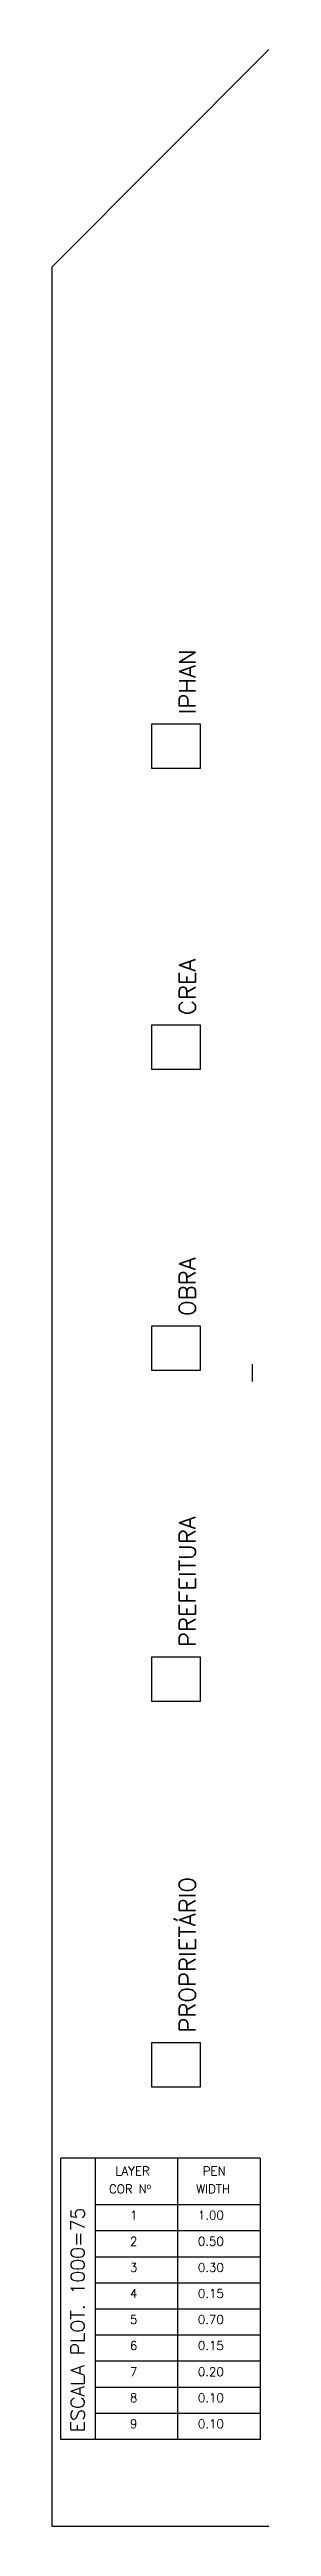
# Model space of a CAD drawing. Header units: millimetres. Extents: x 23536 to 47095, y 9984 to 20154.
# Drawn here: x 23538.91 to 23540.79, y 9984.02 to 10005.39 of the extents above; entities that cross this region are included whole.
import ezdxf
from ezdxf.enums import TextEntityAlignment as Align

# ---------------------------------------------------------------- set-up
doc = ezdxf.new("R2010")
doc.units = ezdxf.units.MM
doc.header["$LTSCALE"] = 30
doc.header["$MEASUREMENT"] = 0
for name, color, linetype in [('CERC02', 3, 'CONTINUOUS'), ('COTAS', 7, 'CONTINUOUS'), ('LAYOUT', 7, 'CONTINUOUS'), ('PAGPISO', 9, 'CONTINUOUS'), ('TEXTO04', 7, 'CONTINUOUS'), ('TEXTO05', 21, 'CONTINUOUS')]:
    doc.layers.add(name, color=color, linetype=linetype)
doc.styles.add('ROMANS', font='romans.shx', dxfattribs={"height": 0.14})

msp = doc.modelspace()

# ---------------------------------------------------------------- texts
at = {"layer": 'TEXTO04', "style": 'ROMANS'}
for s, p in [('LAYER', (23539.458, 9987.125)), ('PEN', (23540.215, 9987.125)), ('COR Nº', (23539.403, 9986.97)), ('WIDTH', (23540.159, 9986.97)), ('1', (23539.585, 9986.743)), ('1.00', (23540.173, 9986.743)), ('2', (23539.585, 9986.518)), ('0.50', (23540.173, 9986.518)), ('3', (23539.585, 9986.293)), ('0.30', (23540.173, 9986.293)), ('4', (23539.585, 9986.068)), ('0.15', (23540.173, 9986.068)), ('5', (23539.585, 9985.843)), ('0.70', (23540.173, 9985.843)), ('6', (23539.585, 9985.618)), ('0.15', (23540.173, 9985.618)), ('7', (23539.585, 9985.393)), ('0.20', (23540.173, 9985.393)), ('8', (23539.585, 9985.168)), ('0.10', (23540.173, 9985.168)), ('9', (23539.585, 9984.943)), ('0.10', (23540.173, 9984.943))]:
    msp.add_text(s, height=0.075, dxfattribs=at).set_placement(p, align=Align.TOP_LEFT)
msp.add_text('ESCALA PLOT. 1000=75', height=0.12, rotation=90, dxfattribs=at).set_placement((23539.073, 9984.833), align=Align.TOP_LEFT)
at = {"layer": 'TEXTO05', "style": 'ROMANS'}
for s, p in [('IPHAN', (23540.01, 9999.658)), ('CREA', (23540.01, 9997.062)), ('OBRA', (23540.01, 9994.465)), ('PREFEITURA', (23540.01, 9991.608)), ('PROPRIETÁRIO', (23540.01, 9988.28))]:
    msp.add_text(s, height=0.144, rotation=90, dxfattribs=at).set_placement(p, align=Align.TOP_LEFT)

# ---------------------------------------------------------------- linework, layer by layer
at = {"layer": 'CERC02'}
for p, q in [((23538.912, 10003.52), (23540.787, 10005.395)), ((23538.912, 9984.02), (23538.912, 10003.52)), ((23540.787, 9984.02), (23538.912, 9984.02))]:
    msp.add_line(p, q, dxfattribs=at)
at = {"layer": 'COTAS'}
for points in [[(23539.774, 9999.575), (23540.192, 9999.575), (23540.192, 9999.19), (23539.774, 9999.19)], [(23539.774, 9996.978), (23540.192, 9996.978), (23540.192, 9996.593), (23539.774, 9996.593)], [(23539.774, 9994.382), (23540.192, 9994.382), (23540.192, 9993.996), (23539.774, 9993.996)], [(23539.774, 9991.525), (23540.192, 9991.525), (23540.192, 9991.14), (23539.774, 9991.14)], [(23539.774, 9988.196), (23540.192, 9988.196), (23540.192, 9987.811), (23539.774, 9987.811)]]:
    msp.add_lwpolyline(points, close=True, dxfattribs=at)
at = {"layer": 'LAYOUT'}
msp.add_line((23540.646, 9993.901), (23540.646, 9994.051), dxfattribs=at)
at = {"layer": 'PAGPISO'}
for p, q in [((23538.987, 9984.77), (23538.987, 9987.199)), ((23540.712, 9987.199), (23538.987, 9987.199)), ((23539.287, 9984.77), (23539.287, 9987.199)), ((23540, 9984.77), (23540, 9987.199)), ((23540.712, 9987.199), (23540.712, 9984.77)), ((23540.712, 9986.795), (23539.287, 9986.795)), ((23540.712, 9986.57), (23539.287, 9986.57)), ((23540.712, 9986.345), (23539.287, 9986.345)), ((23540.712, 9986.12), (23539.287, 9986.12)), ((23540.712, 9985.895), (23539.287, 9985.895)), ((23540.712, 9985.67), (23539.287, 9985.67)), ((23540.712, 9985.445), (23539.287, 9985.445)), ((23540.712, 9985.22), (23539.287, 9985.22)), ((23540.712, 9984.995), (23539.287, 9984.995)), ((23540.712, 9984.77), (23538.987, 9984.77))]:
    msp.add_line(p, q, dxfattribs=at)

msp.set_redraw_order([(e.dxf.handle, doc.entitydb.next_handle()) for e in msp.query("TEXT MTEXT ATTDEF DIMENSION ARC_DIMENSION")])  # texts and dimensions are drawn at this point

doc.saveas('drawing.dxf')
